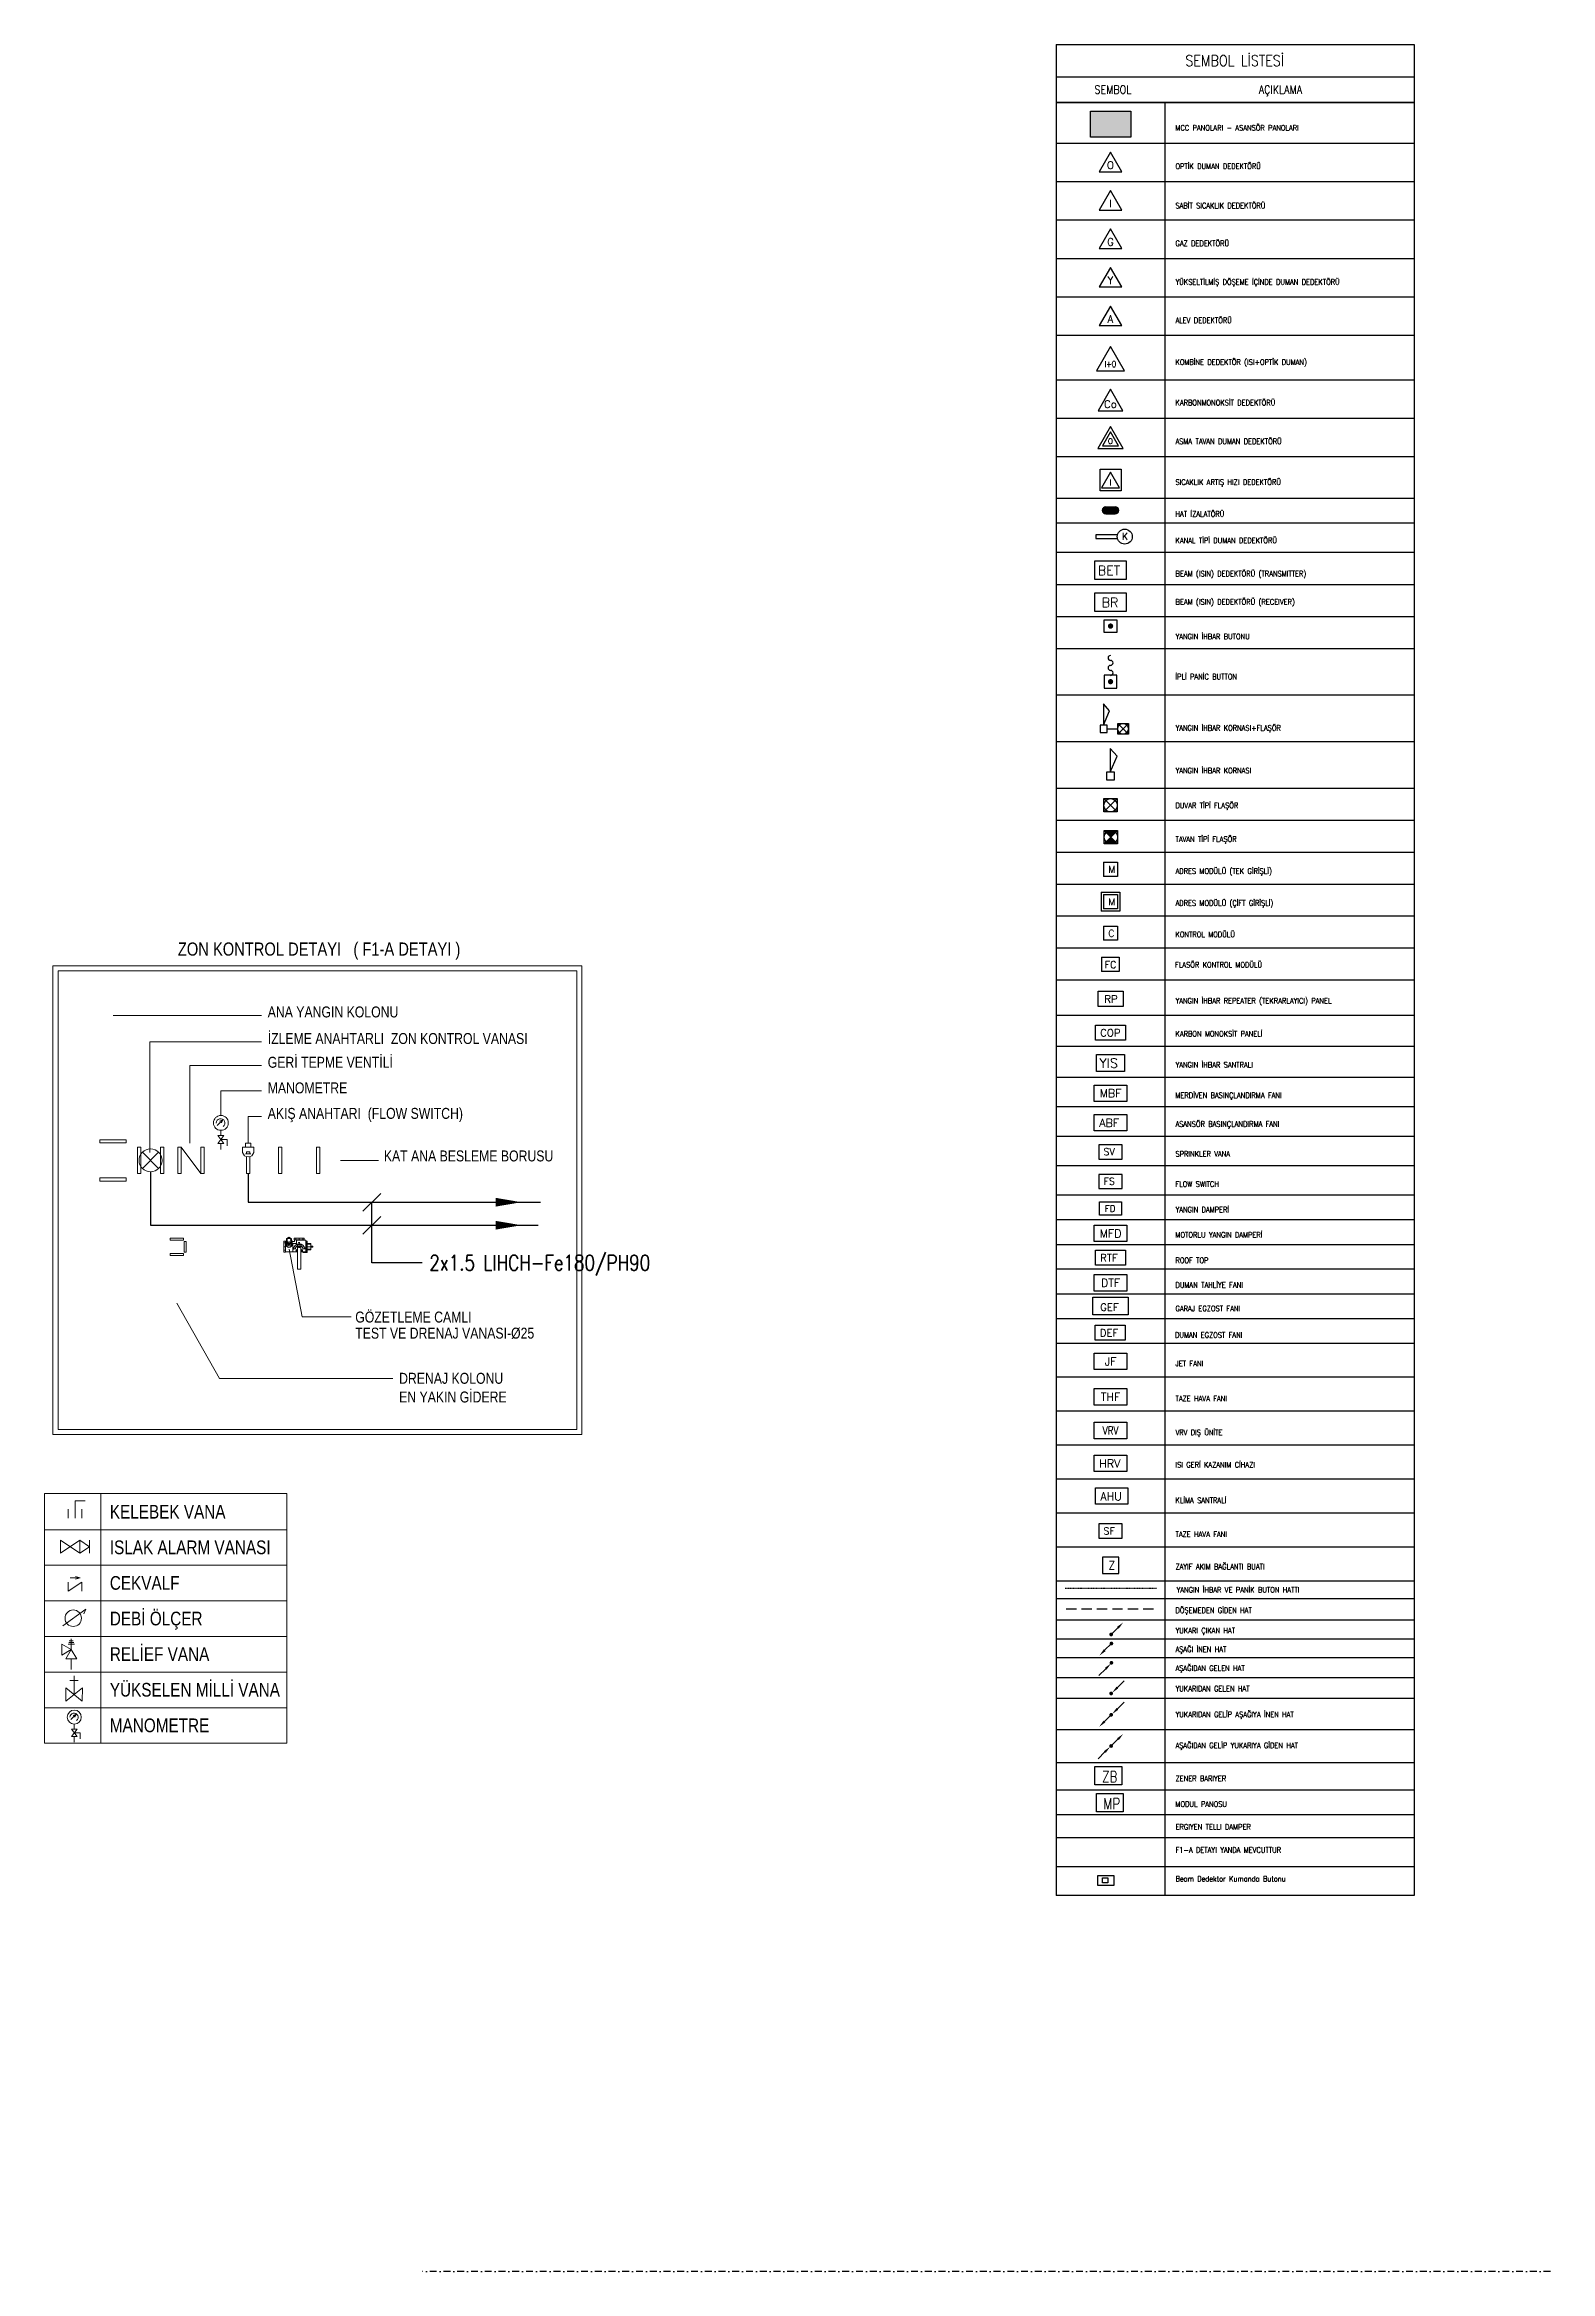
# Model space of a CAD drawing. Extents: x -2749 to 11890, y 0 to 8245.
# Drawn here: x -2749 to 0, y 0 to 4066 of the extents above; entities that cross this region are included whole.
import ezdxf
from ezdxf.enums import TextEntityAlignment as Align

# ---------------------------------------------------------------- set-up
doc = ezdxf.new("R2010")
doc.units = 0
doc.header["$MEASUREMENT"] = 0
doc.linetypes.add('DASHDOT', pattern=[1, 0.5, -0.25, 0, -0.25])
doc.linetypes.add('HIDDEN', pattern=[0.375, 0.25, -0.125])
doc.layers.get('0').update_dxf_attribs({"color": 9, "lineweight": 9})
for name, color, linetype, lineweight in [('E-ADRES MODÜLÜ (TEK GİRİŞLİ)', 7, 'Continuous', 30), ('E-ADRES MODÜLÜ (ÇİFT GİRİŞLİ)', 7, 'Continuous', 30), ('E-ALEV DEDEKTÖRÜ', 7, 'Continuous', 30), ('E-ASANSÖR BASINÇLANDIRMA FANI', 7, 'Continuous', 30), ('E-ASMA TAVAN DUMAN DEDEKTÖRÜ', 7, 'Continuous', 30), ('E-AŞAĞI İNEN HAT', 7, 'Continuous', 30), ('E-AŞAĞIDAN GELEN HAT', 7, 'Continuous', 30), ('E-AŞAĞIDAN GELİP YUKARIYA GİDEN HAT', 7, 'Continuous', 30), ('E-DUMAN EGZOST FANI', 7, 'Continuous', 30), ('E-DUMAN TAHLİYE FANI', 7, 'Continuous', 30), ('E-DUVAR TİPİ FLAŞÖR', 7, 'Continuous', 30), ('E-FLAŞÖR KONTROL MODÜLÜ', 7, 'Continuous', 30), ('E-FLOW SWITCH', 7, 'Continuous', 30), ('E-GARAJ EGZOST FANI', 7, 'Continuous', 30), ('E-GAZ DEDEKTÖRÜ', 7, 'Continuous', 30), ('E-HAT İZALATÖRÜ', 7, 'Continuous', 30), ('E-ISI GERİ KAZANIM', 7, 'Continuous', 30), ('E-İPLİ PANİC BUTTON', 7, 'Continuous', 30), ('E-JET FAN', 7, 'Continuous', 30), ('E-KABLO', 7, 'Continuous', 30), ('E-KANAL TİPİ DUMAN DEDEKTÖRÜ', 7, 'Continuous', 30), ('E-KARBON MONOKSİT PANELİ', 7, 'Continuous', 30), ('E-KARBONMONOKSİT DEDEKTÖRÜ', 7, 'Continuous', 30), ('E-KOMBİNE DEDEKTÖR (ISI+OPTİK DUMAN)', 7, 'Continuous', 30), ('E-KONTROL MODÜLÜ', 7, 'Continuous', 30), ('E-KUVVET PANOSU (MCC)', 7, 'Continuous', 30), ('E-MERDİVEN BASINÇLANDIRMA FANI', 7, 'Continuous', 30), ('E-MODÜL HATTI', 6, 'Continuous', 30), ('E-MOTORLU YANGIN DAMPERİ', 7, 'Continuous', 30), ('E-OPTİK DUMAN DEDEKTÖRÜ', 7, 'Continuous', 30), ('E-SABİT SICAKLIK DEDEKTÖRÜ', 7, 'Continuous', 30), ('E-SICAKLIK ARTIŞ HIZI DEDEKTÖRÜ', 7, 'Continuous', 30), ('E-SPRINKLER VANA', 7, 'Continuous', 30), ('E-TAVAN TİPİ FLAŞÖR', 7, 'Continuous', 30), ('E-TAZE HAVA FANI', 7, 'Continuous', 30), ('E-VRV DIŞ ÜNİTE', 7, 'Continuous', 30), ('E-YANGIN', 7, 'Continuous', 30), ('E-YANGIN DAMPERİ', 7, 'Continuous', 30), ('E-YANGIN İHBAR BUTONU', 7, 'Continuous', 30), ('E-YANGIN İHBAR KORNASI', 7, 'Continuous', 30), ('E-YANGIN İHBAR KORNASI+FLAŞÖR', 7, 'Continuous', 30), ('E-YANGIN İHBAR REPEATER (TEKRARLAYICI) PANEL', 7, 'Continuous', 30), ('E-YANGIN İHBAR SANTRALI', 7, 'Continuous', 30), ('E-YAZI', 7, 'Continuous', 30), ('E-YUKARI ÇIKAN HAT', 7, 'Continuous', 30), ('E-YUKARIDAN GELEN HAT', 7, 'Continuous', 30), ('E-YUKARIDAN GELİP AŞAĞIYA İNEN HAT', 7, 'Continuous', 30), ('E-YÜKSELTİLMİŞ DÖŞEME İÇİNDE DUMAN DEDEKTÖRÜ', 7, 'Continuous', 30), ('E-ZAYIF AKIM BAĞLANTI KUTUSU BUAT', 7, 'Continuous', 30), ('Y-LEGEND', 61, 'Continuous', 9), ('Y-VANA', 3, 'Continuous', 13)]:
    doc.layers.add(name, color=color, linetype=linetype, lineweight=lineweight)
doc.styles.add('Arial', font='arial.ttf', dxfattribs={"height": 2.5})
doc.styles.add('E-YAZI', font='txttw.shx')
doc.styles.add('ROMANS', font='romans__.ttf', dxfattribs={"width": 0.7})
doc.styles.add('ROMANS8', font='Txttw.shx')

# ---------------------------------------------------------------- blocks, each defined once
blk = doc.blocks.new('100_OPTİK DUMAN DEDEKTÖRÜ 085')
at = {"layer": 'E-OPTİK DUMAN DEDEKTÖRÜ', "color": 4}
blk.add_lwpolyline([(2.06, 0), (0, 3.57), (-2.06, 0)], close=True, dxfattribs=at)
at = {"layer": 'E-OPTİK DUMAN DEDEKTÖRÜ', "color": 3, "style": 'E-YAZI'}
blk.add_text('O', height=1.36, dxfattribs=at).set_placement((-0.02, 1.2), align=Align.MIDDLE)
blk = doc.blocks.new('100_SABİT SICAKLIK DEDEKTÖRÜ 085')
at = {"layer": 'E-SABİT SICAKLIK DEDEKTÖRÜ', "color": 4}
blk.add_lwpolyline([(2.06, 0), (0, 3.57), (-2.06, 0)], close=True, dxfattribs=at)
at = {"layer": 'E-SABİT SICAKLIK DEDEKTÖRÜ', "color": 3, "style": 'E-YAZI'}
blk.add_text('I', height=1.36, dxfattribs=at).set_placement((-0.02, 1.2), align=Align.MIDDLE)
blk = doc.blocks.new('100_GAZ DEDEKTÖRÜ 085')
at = {"layer": 'E-GAZ DEDEKTÖRÜ', "color": 4}
blk.add_lwpolyline([(2.06, 0), (0, 3.57), (-2.06, 0)], close=True, dxfattribs=at)
at = {"layer": 'E-GAZ DEDEKTÖRÜ', "color": 3, "style": 'E-YAZI'}
blk.add_text('G', height=1.36, dxfattribs=at).set_placement((-0.02, 1.2), align=Align.MIDDLE)
blk = doc.blocks.new('100_YÜKSELTİLMİŞ DÖŞEME İÇİNDE DUMAN DEDEKTÖRÜ 085')
at = {"layer": 'E-YÜKSELTİLMİŞ DÖŞEME İÇİNDE DUMAN DEDEKTÖRÜ', "color": 4}
blk.add_lwpolyline([(2.06, 0), (0, 3.57), (-2.06, 0)], close=True, dxfattribs=at)
at = {"layer": 'E-YÜKSELTİLMİŞ DÖŞEME İÇİNDE DUMAN DEDEKTÖRÜ', "color": 3, "style": 'E-YAZI'}
blk.add_text('Y', height=1.36, dxfattribs=at).set_placement((-0.02, 1.2), align=Align.MIDDLE)
blk = doc.blocks.new('100_KOMBİNE DEDEKTÖR (ISI+OPTİK DUMAN) 085')
at = {"layer": 'E-KOMBİNE DEDEKTÖR (ISI+OPTİK DUMAN)', "color": 4}
blk.add_lwpolyline([(2.55, 0), (0, 4.42), (-2.55, 0)], close=True, dxfattribs=at)
at = {"layer": 'E-KOMBİNE DEDEKTÖR (ISI+OPTİK DUMAN)', "color": 3, "style": 'E-YAZI', "width": 0.8}
blk.add_text('I+O', height=1.102, dxfattribs=at).set_placement((-0.02, 1.22), align=Align.MIDDLE)
blk = doc.blocks.new('100_KARBONMONOKSİT DEDEKTÖRÜ 085')
at = {"layer": 'E-KARBONMONOKSİT DEDEKTÖRÜ', "color": 4}
blk.add_lwpolyline([(2.26, 0), (0, 3.92), (-2.26, 0)], close=True, dxfattribs=at)
at = {"layer": 'E-KARBONMONOKSİT DEDEKTÖRÜ', "color": 3, "style": 'E-YAZI'}
blk.add_text('Co', height=1.36, dxfattribs=at).set_placement((-0.02, 1.2), align=Align.MIDDLE)
blk = doc.blocks.new('100_ASMA TAVAN DUMAN DEDEKTÖRÜ 085')
at = {"layer": 'E-ASMA TAVAN DUMAN DEDEKTÖRÜ', "color": 4}
blk.add_lwpolyline([(2.33, 0), (0, 4.04), (-2.33, 0)], close=True, dxfattribs=at)
at = {"layer": 'E-ASMA TAVAN DUMAN DEDEKTÖRÜ', "color": 3}
blk.add_lwpolyline([(1.48, 0.49), (0, 3.06), (-1.48, 0.49)], close=True, dxfattribs=at)
at = {"layer": 'E-ASMA TAVAN DUMAN DEDEKTÖRÜ', "color": 3, "style": 'E-YAZI'}
blk.add_text('O', height=0.979, dxfattribs=at).set_placement((-0.02, 1.35), align=Align.MIDDLE)
blk = doc.blocks.new('100_SICAKLIK ARTIŞ HIZI DEDEKTÖRÜ')
at = {"layer": 'E-SICAKLIK ARTIŞ HIZI DEDEKTÖRÜ', "color": 4}
for points in [[(-2.26, 4.64), (2.26, 4.64), (2.26, 0), (-2.26, 0)], [(1.94, 0.66), (0, 4.02), (-1.94, 0.66)]]:
    blk.add_lwpolyline(points, close=True, dxfattribs=at)
at = {"layer": 'E-SICAKLIK ARTIŞ HIZI DEDEKTÖRÜ', "color": 3, "style": 'E-YAZI'}
blk.add_text('I', height=1.28, dxfattribs=at).set_placement((-0.02, 1.79), align=Align.MIDDLE)
blk = doc.blocks.new('100_HAT İZALATÖRÜ')
at = {"layer": 'E-HAT İZALATÖRÜ', "color": 4}
for p, q in [((-1.01, 1.52), (-1.01, 0)), ((-1.01, 1.52), (1.01, 1.52)), ((-1.01, 0), (1.01, 0)), ((1.01, 1.52), (1.01, 0))]:
    blk.add_line(p, q, dxfattribs=at)
at = {"layer": 'E-HAT İZALATÖRÜ', "color": 4, "const_width": 0.758, "flags": 128}
for points in [[(-1.01, 1.14, 0.414214), (-1.39, 0.76, 0.414214), (-1.01, 0.38, 0.414214)], [(1.01, 1.14, -0.414214), (1.39, 0.76, -0.414214), (1.01, 0.38, -0.414214)]]:
    blk.add_lwpolyline(points, format="xyb", dxfattribs=at)
at = {"layer": 'E-HAT İZALATÖRÜ', "color": 4}
for centre, start, end in [((-1.01, 0.76), 90, 270), ((1.01, 0.76), 270, 90)]:
    blk.add_arc(centre, 0.758, start, end, dxfattribs=at)
blk.add_solid([(-1.01, 1.52), (1.01, 1.52), (-1.01, 0), (1.01, 0)], dxfattribs=at)
blk = doc.blocks.new('*U472')
at = {"layer": 'E-KANAL TİPİ DUMAN DEDEKTÖRÜ', "color": 4}
for p, q in [((-6.22, 0.42), (-6.22, -0.42)), ((-1.55, 0.42), (-6.22, 0.42)), ((-6.22, -0.42), (-1.55, -0.42))]:
    blk.add_line(p, q, dxfattribs=at)
blk.add_circle((0, 0), 1.61, dxfattribs=at)
at = {"layer": 'E-KANAL TİPİ DUMAN DEDEKTÖRÜ', "color": 3, "style": 'ROMANS8'}
blk.add_text('K', height=1.5, rotation=359.9592, dxfattribs=at).set_placement((0.06, 0.1), align=Align.MIDDLE)
blk = doc.blocks.new('100_SPRINKLER VANA')
at = {"layer": 'E-SPRINKLER VANA', "color": 4}
blk.add_lwpolyline([(-2.53, 0), (2.53, 0), (2.53, 3.05), (-2.53, 3.05)], close=True, dxfattribs=at)
at = {"layer": 'E-SPRINKLER VANA', "color": 3, "style": 'E-YAZI'}
blk.add_text('SV', height=1.505, dxfattribs=at).set_placement((-1.52, 0.82))
blk = doc.blocks.new('100_FLOW SWITCH')
at = {"layer": 'E-FLOW SWITCH', "color": 4}
blk.add_lwpolyline([(-2.53, 0), (2.53, 0), (2.53, 3.05), (-2.53, 3.05)], close=True, dxfattribs=at)
at = {"layer": 'E-FLOW SWITCH', "color": 3, "style": 'E-YAZI'}
blk.add_text('FS', height=1.505, dxfattribs=at).set_placement((-1.52, 0.82))
blk = doc.blocks.new('100_YANGIN DAMPERİ')
at = {"layer": 'E-YANGIN DAMPERİ', "color": 4}
blk.add_lwpolyline([(-2.35, 2.83), (2.35, 2.83), (2.35, 0), (-2.35, 0)], close=True, dxfattribs=at)
at = {"layer": 'E-YANGIN DAMPERİ', "color": 3, "style": 'E-YAZI'}
blk.add_text('FD', height=1.4, dxfattribs=at).set_placement((-1.28, 0.68))
blk = doc.blocks.new('ZAYIF AKIM BAĞLANTI BUATI 1 100')
at = {"layer": 'E-ZAYIF AKIM BAĞLANTI KUTUSU BUAT', "color": 4}
blk.add_lwpolyline([(-17.5, 0), (17.5, 0), (17.5, 35), (-17.5, 35)], close=True, dxfattribs=at)
at = {"layer": 'E-ZAYIF AKIM BAĞLANTI KUTUSU BUAT', "color": 3, "style": 'E-YAZI'}
blk.add_text('Z', height=17.5, dxfattribs=at).set_placement((-4.7, 8.4))
blk = doc.blocks.new('SF')
at = {"layer": 'E-FLOW SWITCH', "color": 4}
blk.add_lwpolyline([(-25.3, 0), (25.3, 0), (25.3, 30.5), (-25.3, 30.5)], close=True, dxfattribs=at)
at = {"layer": 'E-FLOW SWITCH', "color": 3, "style": 'E-YAZI'}
blk.add_text('SF', height=15.05, dxfattribs=at).set_placement((-15.2, 8.2))
blk = doc.blocks.new('BEAM (IŞIN) DEDEKTÖRÜ (TRANSMİTTER)')
at = {"layer": 'E-YANGIN', "color": 4}
blk.add_lwpolyline([(-33.6, 40.6), (33.6, 40.6), (33.6, 0), (-33.6, 0)], close=True, dxfattribs=at)
at = {"layer": 'E-YANGIN', "color": 3, "style": 'E-YAZI'}
blk.add_text('BET', height=20, dxfattribs=at).set_placement((-27.5, 9.7))
blk = doc.blocks.new('BEAM (IŞIN) DEDEKTÖR (RECİEVER)')
at = {"layer": 'E-YANGIN', "color": 4}
blk.add_lwpolyline([(-33.6, 40.6), (33.6, 40.6), (33.6, 0), (-33.6, 0)], close=True, dxfattribs=at)
at = {"layer": 'E-YANGIN', "color": 3, "style": 'E-YAZI'}
blk.add_text('BR', height=20, dxfattribs=at).set_placement((-19.1, 9.7))
blk = doc.blocks.new('100_YANGIN İHBAR BUTONU 085')
at = {"layer": 'E-YANGIN İHBAR BUTONU', "color": 4}
blk.add_lwpolyline([(-1.16, 0), (-1.16, 2.32), (1.16, 2.32), (1.16, 0)], close=True, dxfattribs=at)
at = {"layer": 'E-YANGIN İHBAR BUTONU', "color": 3, "const_width": 0.483}
blk.add_lwpolyline([(-0.24, 1.16, 1), (0.24, 1.16, 1)], format="xyb", close=True, dxfattribs=at)
blk = doc.blocks.new('100_İPLİ PANİC BUTTON')
at = {"layer": 'E-İPLİ PANİC BUTTON', "color": 4}
blk.add_lwpolyline([(1.36, 0), (1.36, 2.73), (-1.36, 2.73), (-1.36, 0)], close=True, dxfattribs=at)
at = {"layer": 'E-İPLİ PANİC BUTTON', "color": 3, "const_width": 0.569}
blk.add_lwpolyline([(0.28, 1.36, -1), (-0.28, 1.36, -1)], format="xyb", close=True, dxfattribs=at)
at = {"layer": 'E-İPLİ PANİC BUTTON', "color": 4}
for centre, start, end in [((0, 6.46), 90, 270), ((0, 4.33), 90, 270), ((0, 5.4), 270, 90), ((0, 3.26), 270, 90)]:
    blk.add_arc(centre, 0.533, start, end, dxfattribs=at)
blk = doc.blocks.new('100_YANGIN İHBAR KORNASI+FLAŞÖR 085')
at = {"layer": 'E-YANGIN İHBAR KORNASI+FLAŞÖR', "color": 4}
for p, q in [((0.56, 5.32), (0.56, 1.4)), ((1.69, 4.04), (0.56, 5.32)), ((-0.02, 1.4), (-0.02, 0.11)), ((1.27, 1.4), (-0.02, 1.4)), ((-0.02, 0.11), (1.27, 0.11)), ((0.58, 1.4), (1.69, 4.04)), ((1.27, 0.11), (1.27, 1.4)), ((1.27, 0.76), (3.17, 0.76)), ((3.17, 1.74), (5.13, -0.22))]:
    blk.add_line(p, q, dxfattribs=at)
blk.add_lwpolyline([(3.17, -0.22), (3.17, 1.74), (5.13, 1.74), (5.13, -0.22)], close=True, dxfattribs=at)
blk.add_lwpolyline([(5.13, 1.74), (3.17, -0.22)], dxfattribs=at)
blk.add_circle((4.15, 0.76), 0.979, dxfattribs=at)
blk = doc.blocks.new('100_YANGIN İHBAR KORNASI')
at = {"layer": 'E-YANGIN İHBAR KORNASI', "color": 4}
for p, q in [((-0.08, 6.8), (-0.08, 1.68)), ((1.4, 5.14), (-0.08, 6.8)), ((-0.05, 1.68), (1.4, 5.14)), ((-0.84, 1.68), (-0.84, 0)), ((0.84, 1.68), (-0.84, 1.68)), ((-0.84, 0), (0.84, 0)), ((0.84, 0), (0.84, 1.68))]:
    blk.add_line(p, q, dxfattribs=at)
blk = doc.blocks.new('100_DUVAR TİPİ FLAŞÖR 085')
at = {"layer": 'E-DUVAR TİPİ FLAŞÖR', "color": 4}
blk.add_line((-1.22, 2.45), (1.22, 0), dxfattribs=at)
blk.add_lwpolyline([(-1.22, 0), (-1.22, 2.45), (1.22, 2.45), (1.22, 0)], close=True, dxfattribs=at)
blk.add_lwpolyline([(1.22, 2.45), (-1.22, 0)], dxfattribs=at)
blk.add_circle((0, 1.22), 1.22, dxfattribs=at)
blk = doc.blocks.new('100_TAVAN TİPİ FLAŞÖR 085')
at = {"layer": 'E-TAVAN TİPİ FLAŞÖR', "color": 4}
blk.add_line((-1.22, 0), (1.22, 2.45), dxfattribs=at)
blk.add_lwpolyline([(1.22, 0), (-1.22, 0), (-1.22, 2.45), (1.22, 2.45)], close=True, dxfattribs=at)
blk.add_lwpolyline([(-1.22, 2.45), (1.22, 0)], dxfattribs=at)
blk.add_circle((0, 1.22), 1.22, dxfattribs=at)
for points in [[(0, 1.22), (-1.22, 2.45), (1.22, 2.45)], [(-1.22, 0), (0, 1.22), (1.22, 0)]]:
    blk.add_solid(points, dxfattribs=at)
blk = doc.blocks.new('100_ADRES MODÜLÜ (TEK GİRİŞLİ) 085')
at = {"layer": 'E-ADRES MODÜLÜ (TEK GİRİŞLİ)', "color": 4}
for p, q in [((-1.27, 2.59), (1.27, 2.59)), ((-1.27, 2.59), (-1.27, 0)), ((1.27, 0), (-1.27, 0)), ((1.27, 2.59), (1.27, 0))]:
    blk.add_line(p, q, dxfattribs=at)
at = {"layer": 'E-ADRES MODÜLÜ (TEK GİRİŞLİ)', "color": 3, "style": 'E-YAZI'}
blk.add_text('M', height=1.27, dxfattribs=at).set_placement((-0.42, 0.62))
blk = doc.blocks.new('100_ADRES MODÜLÜ (ÇİFT GİRİŞLİ)')
at = {"layer": 'E-ADRES MODÜLÜ (ÇİFT GİRİŞLİ)', "color": 4}
for p, q in [((-1.99, 4.03), (1.99, 4.03)), ((-1.99, 4.03), (-1.99, 0)), ((1.99, 0), (-1.99, 0)), ((1.99, 4.03), (1.99, 0))]:
    blk.add_line(p, q, dxfattribs=at)
at = {"layer": 'E-ADRES MODÜLÜ (ÇİFT GİRİŞLİ)', "color": 3}
for p, q in [((-1.5, 3.54), (1.5, 3.54)), ((-1.5, 3.54), (-1.5, 0.5)), ((1.5, 0.5), (-1.5, 0.5)), ((1.5, 3.54), (1.5, 0.5))]:
    blk.add_line(p, q, dxfattribs=at)
at = {"layer": 'E-ADRES MODÜLÜ (ÇİFT GİRİŞLİ)', "color": 3, "style": 'E-YAZI'}
blk.add_text('M', height=1.5, dxfattribs=at).set_placement((-0.49, 1.22))
blk = doc.blocks.new('100_KONTROL MODÜLÜ 085')
at = {"layer": 'E-KONTROL MODÜLÜ', "color": 4}
for p, q in [((-1.27, 2.59), (1.27, 2.59)), ((-1.27, 2.59), (-1.27, 0)), ((1.27, 0), (-1.27, 0)), ((1.27, 2.59), (1.27, 0))]:
    blk.add_line(p, q, dxfattribs=at)
at = {"layer": 'E-KONTROL MODÜLÜ', "color": 3, "style": 'E-YAZI'}
blk.add_text('C', height=1.27, dxfattribs=at).set_placement((-0.42, 0.62))
blk = doc.blocks.new('100_FLAŞÖR KONTROL MODÜLÜ')
at = {"layer": 'E-FLAŞÖR KONTROL MODÜLÜ', "color": 4}
for p, q in [((-1.63, 2.59), (1.63, 2.59)), ((-1.63, 2.59), (-1.63, 0)), ((1.63, 0), (-1.63, 0)), ((1.63, 2.59), (1.63, 0))]:
    blk.add_line(p, q, dxfattribs=at)
at = {"layer": 'E-FLAŞÖR KONTROL MODÜLÜ', "color": 3, "style": 'E-YAZI'}
blk.add_text('FC', height=1.275, dxfattribs=at).set_placement((-1.03, 0.62))
blk = doc.blocks.new('100_YANGIN İHBAR REPEATER (TEKRARLAYICI) PANEL')
at = {"layer": 'E-YANGIN İHBAR REPEATER (TEKRARLAYICI) PANEL', "color": 4}
blk.add_lwpolyline([(-2.69, 3.25), (2.69, 3.25), (2.69, 0), (-2.69, 0)], close=True, dxfattribs=at)
at = {"layer": 'E-YANGIN İHBAR REPEATER (TEKRARLAYICI) PANEL', "color": 3, "style": 'E-YAZI'}
blk.add_text('RP', height=1.6, dxfattribs=at).set_placement((-1.34, 0.77))
blk = doc.blocks.new('100_KARBON MONOKSİT PANELİ')
at = {"layer": 'E-KARBON MONOKSİT PANELİ', "color": 4}
blk.add_lwpolyline([(-3.22, 0), (-3.22, 3.25), (3.22, 3.25), (3.22, 0)], close=True, dxfattribs=at)
at = {"layer": 'E-KARBON MONOKSİT PANELİ', "color": 3, "style": 'E-YAZI'}
blk.add_text('COP', height=1.6, dxfattribs=at).set_placement((-2.23, 0.77))
blk = doc.blocks.new('100_YANGIN İHBAR SANTRALI')
at = {"layer": 'E-YANGIN İHBAR SANTRALI', "color": 4}
blk.add_lwpolyline([(-3.01, 3.64), (3.01, 3.64), (3.01, 0), (-3.01, 0)], close=True, dxfattribs=at)
at = {"layer": 'E-YANGIN İHBAR SANTRALI', "color": 3, "style": 'E-YAZI'}
blk.add_text('YIS', height=2, dxfattribs=at).set_placement((-2.37, 0.81))
blk = doc.blocks.new('100_MERDİVEN BASINÇLANDIRMA FANI')
at = {"layer": 'E-MERDİVEN BASINÇLANDIRMA FANI', "color": 4}
blk.add_lwpolyline([(-3.22, 0), (-3.22, 3.25), (3.22, 3.25), (3.22, 0)], close=True, dxfattribs=at)
at = {"layer": 'E-MERDİVEN BASINÇLANDIRMA FANI', "color": 3, "style": 'E-YAZI'}
blk.add_text('MBF', height=1.6, dxfattribs=at).set_placement((0, 1.62), align=Align.MIDDLE_CENTER)
blk = doc.blocks.new('E-ROOF TOP')
at = {"layer": 'E-DUMAN TAHLİYE FANI', "color": 4}
blk.add_lwpolyline([(-32.2, 0), (-32.2, 32.5), (32.2, 32.5), (32.2, 0)], close=True, dxfattribs=at)
at = {"layer": 'E-DUMAN TAHLİYE FANI', "color": 3, "style": 'E-YAZI'}
blk.add_text('RTF', height=16, dxfattribs=at).set_placement((-22.3, 7.7))
blk = doc.blocks.new('100_ASANSÖR BASINÇLANDIRMA FANI')
at = {"layer": 'E-ASANSÖR BASINÇLANDIRMA FANI', "color": 4}
blk.add_lwpolyline([(-2.9, 0), (-2.9, 2.92), (2.9, 2.92), (2.9, 0)], close=True, dxfattribs=at)
at = {"layer": 'E-ASANSÖR BASINÇLANDIRMA FANI', "color": 3, "style": 'E-YAZI'}
blk.add_text('ABF', height=1.44, dxfattribs=at).set_placement((-2, 0.7))
blk = doc.blocks.new('A$C4053522B')
at = {"layer": 'E-TAZE HAVA FANI', "color": 4}
blk.add_lwpolyline([(-35, 0), (-35, 35.3), (35, 35.3), (35, 0)], close=True, dxfattribs=at)
at = {"layer": 'E-TAZE HAVA FANI', "color": 3, "style": 'E-YAZI'}
blk.add_text('THF', height=17.38, dxfattribs=at).set_placement((0, 17.6), align=Align.MIDDLE_CENTER)
blk = doc.blocks.new('A$C32AC39E3')
at = {"layer": 'E-DUMAN TAHLİYE FANI', "color": 4}
blk.add_lwpolyline([(-35, 0), (-35, 35.3), (35, 35.3), (35, 0)], close=True, dxfattribs=at)
at = {"layer": 'E-DUMAN TAHLİYE FANI', "color": 3, "style": 'E-YAZI'}
blk.add_text('DTF', height=17.38, dxfattribs=at).set_placement((0, 17.6), align=Align.MIDDLE_CENTER)
blk = doc.blocks.new('A$C47E2680B')
at = {"layer": 'E-VRV DIŞ ÜNİTE', "color": 4}
blk.add_lwpolyline([(-35, 0), (-35, 35.3), (35, 35.3), (35, 0)], close=True, dxfattribs=at)
at = {"layer": 'E-VRV DIŞ ÜNİTE', "color": 3, "style": 'E-YAZI', "width": 0.8}
blk.add_text('VRV', height=17.38, dxfattribs=at).set_placement((0, 17.6), align=Align.MIDDLE_CENTER)
blk = doc.blocks.new('A$C1E6D6DED')
at = {"layer": 'E-ISI GERİ KAZANIM', "color": 4}
blk.add_lwpolyline([(-35, 0), (-35, 35.3), (35, 35.3), (35, 0)], close=True, dxfattribs=at)
at = {"layer": 'E-ISI GERİ KAZANIM', "color": 3, "style": 'E-YAZI'}
blk.add_text('HRV', height=17.38, dxfattribs=at).set_placement((-24.2, 8.4))
blk = doc.blocks.new('A$C023E13E7')
at = {"layer": 'E-JET FAN', "color": 4}
blk.add_lwpolyline([(-35, 0), (-35, 35.3), (35, 35.3), (35, 0)], close=True, dxfattribs=at)
at = {"layer": 'E-JET FAN', "color": 3, "style": 'E-YAZI'}
blk.add_text('JF', height=17.38, dxfattribs=at).set_placement((0, 17.6), align=Align.MIDDLE_CENTER)
blk = doc.blocks.new('A$C273B43C7')
at = {"layer": 'E-MOTORLU YANGIN DAMPERİ', "color": 4}
blk.add_lwpolyline([(-35, 0), (-35, 35.3), (35, 35.3), (35, 0)], close=True, dxfattribs=at)
at = {"layer": 'E-MOTORLU YANGIN DAMPERİ', "color": 3, "style": 'E-YAZI'}
blk.add_text('MFD', height=17.38, dxfattribs=at).set_placement((0, 17.6), align=Align.MIDDLE_CENTER)
blk = doc.blocks.new('100_DUMAN EGZOST FANI 1')
at = {"layer": 'E-DUMAN EGZOST FANI', "color": 4}
blk.add_lwpolyline([(-3.22, 0), (-3.22, 3.25), (3.22, 3.25), (3.22, 0)], close=True, dxfattribs=at)
at = {"layer": 'E-DUMAN EGZOST FANI', "color": 3, "style": 'E-YAZI'}
blk.add_text('DEF', height=1.6, dxfattribs=at).set_placement((-2.23, 0.77))
blk = doc.blocks.new('10_ALEV DEDEKTÖRÜ')
at = {"layer": 'E-ALEV DEDEKTÖRÜ', "color": 4}
blk.add_lwpolyline([(41.2, 0), (0, 71.3), (-41.2, 0)], close=True, dxfattribs=at)
at = {"layer": 'E-ALEV DEDEKTÖRÜ', "color": 3, "style": 'E-YAZI'}
blk.add_text('A', height=27.2, dxfattribs=at).set_placement((-0.4, 24), align=Align.MIDDLE)
blk = doc.blocks.new('100_YUKARI ÇIKAN HAT')
at = {"layer": 'E-YUKARI ÇIKAN HAT', "color": 3, "linetype": 'Continuous'}
blk.add_line((2.47, 2.47), (0, 0), dxfattribs=at)
at = {"layer": 'E-YUKARI ÇIKAN HAT', "color": 4, "linetype": 'Continuous', "const_width": 0.675}
blk.add_lwpolyline([(-0.34, 0, 1), (0.34, 0, 1)], format="xyb", close=True, dxfattribs=at)
at = {"layer": 'E-YUKARI ÇIKAN HAT', "color": 3, "linetype": 'Continuous'}
blk.add_solid([(2.15, 2.79), (2.79, 2.15), (4.38, 4.38)], dxfattribs=at)
blk = doc.blocks.new('100_AŞAĞI İNEN HAT')
at = {"layer": 'E-AŞAĞI İNEN HAT', "color": 3, "linetype": 'Continuous'}
blk.add_line((-2.47, -2.47), (0, 0), dxfattribs=at)
at = {"layer": 'E-AŞAĞI İNEN HAT', "color": 4, "linetype": 'Continuous', "const_width": 0.675}
blk.add_lwpolyline([(-0.34, 0, 1), (0.34, 0, 1)], format="xyb", close=True, dxfattribs=at)
at = {"layer": 'E-AŞAĞI İNEN HAT', "color": 3, "linetype": 'Continuous'}
blk.add_solid([(-2.15, -2.79), (-2.79, -2.15), (-4.38, -4.38)], dxfattribs=at)
blk = doc.blocks.new('100_AŞAĞIDAN GELEN HAT')
at = {"layer": 'E-AŞAĞIDAN GELEN HAT', "color": 3, "linetype": 'Continuous'}
blk.add_line((-2.07, -2.17), (-4.55, -4.64), dxfattribs=at)
at = {"layer": 'E-AŞAĞIDAN GELEN HAT', "color": 4, "linetype": 'Continuous', "const_width": 0.675}
blk.add_lwpolyline([(-0.34, 0, 1), (0.34, 0, 1)], format="xyb", close=True, dxfattribs=at)
at = {"layer": 'E-AŞAĞIDAN GELEN HAT', "color": 3, "linetype": 'Continuous'}
blk.add_solid([(-2.39, -1.85), (-1.76, -2.49), (-0.16, -0.26)], dxfattribs=at)
blk = doc.blocks.new('100_YUKARIDAN GELEN HAT')
at = {"layer": 'E-YUKARIDAN GELEN HAT', "color": 3, "linetype": 'Continuous'}
blk.add_line((2.28, 2.17), (4.75, 4.65), dxfattribs=at)
at = {"layer": 'E-YUKARIDAN GELEN HAT', "color": 4, "linetype": 'Continuous', "const_width": 0.675}
blk.add_lwpolyline([(-0.34, 0, 1), (0.34, 0, 1)], format="xyb", close=True, dxfattribs=at)
at = {"layer": 'E-YUKARIDAN GELEN HAT', "color": 3, "linetype": 'Continuous'}
blk.add_solid([(2.59, 1.86), (1.96, 2.49), (0.37, 0.27)], dxfattribs=at)
blk = doc.blocks.new('100_YUKARIDAN GELİP AŞAĞIYA İNEN HAT')
at = {"layer": 'E-YUKARIDAN GELİP AŞAĞIYA İNEN HAT', "color": 3, "linetype": 'Continuous'}
for p, q in [((2.28, 2.17), (4.75, 4.65)), ((-2.47, -2.47), (0, 0))]:
    blk.add_line(p, q, dxfattribs=at)
at = {"layer": 'E-YUKARIDAN GELİP AŞAĞIYA İNEN HAT', "color": 4, "linetype": 'Continuous', "const_width": 0.675}
blk.add_lwpolyline([(-0.34, 0, 1), (0.34, 0, 1)], format="xyb", close=True, dxfattribs=at)
at = {"layer": 'E-YUKARIDAN GELİP AŞAĞIYA İNEN HAT', "color": 3, "linetype": 'Continuous'}
for points in [[(2.59, 1.86), (1.96, 2.49), (0.37, 0.27)], [(-2.15, -2.79), (-2.79, -2.15), (-4.38, -4.38)]]:
    blk.add_solid(points, dxfattribs=at)
blk = doc.blocks.new('100_AŞAĞIDAN GELİP YUKARIYA GİDEN HAT')
at = {"layer": 'E-AŞAĞIDAN GELİP YUKARIYA GİDEN HAT', "color": 3, "linetype": 'Continuous'}
for p, q in [((2.47, 2.47), (0, 0)), ((-2.28, -2.17), (-4.75, -4.65))]:
    blk.add_line(p, q, dxfattribs=at)
at = {"layer": 'E-AŞAĞIDAN GELİP YUKARIYA GİDEN HAT', "color": 4, "linetype": 'Continuous', "const_width": 0.675}
blk.add_lwpolyline([(0.34, 0, 1), (-0.34, 0, 1)], format="xyb", close=True, dxfattribs=at)
at = {"layer": 'E-AŞAĞIDAN GELİP YUKARIYA GİDEN HAT', "color": 3, "linetype": 'Continuous'}
for points in [[(2.15, 2.79), (2.79, 2.15), (4.38, 4.38)], [(-2.59, -1.86), (-1.96, -2.49), (-0.37, -0.27)]]:
    blk.add_solid(points, dxfattribs=at)
blk = doc.blocks.new('E-AHU KLIMA SANTRALI')
at = {"layer": 'E-YANGIN', "color": 2}
blk.add_lwpolyline([(-68.5, 0), (-68.5, 69), (68.5, 69), (68.5, 0)], close=True, dxfattribs=at)
at = {"layer": 'E-YANGIN', "color": 2, "style": 'E-YAZI'}
blk.add_text('AHU', height=34, dxfattribs=at).set_placement((-47.3, 16.4))
blk = doc.blocks.new('100_KUVVET PANOSU (MCC)')
at = {"layer": 'E-KUVVET PANOSU (MCC)', "color": 4}
for p, q in [((-3.07, 3.95), (3.07, 3.95)), ((-3.07, 0), (-3.07, 3.95)), ((3.07, 3.95), (3.07, 0)), ((3.07, 0), (-3.07, 0))]:
    blk.add_line(p, q, dxfattribs=at)
blk.add_solid([(-3.07, 3.95), (3.07, 3.95), (-3.07, 0), (3.07, 0)], dxfattribs=at)
blk = doc.blocks.new('E-ZENER BARIYER')
at = {"layer": 'E-KABLO', "color": 1}
blk.add_lwpolyline([(-55.3, 0.3), (42.8, 0.3), (42.8, -66.6), (-55.3, -66.6)], close=True, dxfattribs=at)
at = {"layer": 'E-KABLO', "color": 1, "style": 'E-YAZI', "width": 0.8}
blk.add_text('ZB', height=40, dxfattribs=at).set_placement((-29.2, -57.1))
blk = doc.blocks.new('E-MODUL PANOLARI')
at = {"layer": 'E-KABLO', "color": 1}
blk.add_lwpolyline([(-49, 66.9), (49, 66.9), (49, 0), (-49, 0)], close=True, dxfattribs=at)
at = {"layer": 'E-KABLO', "color": 1, "style": 'E-YAZI', "width": 0.8}
blk.add_text('MP', height=40, dxfattribs=at).set_placement((-23, 9.5))
blk = doc.blocks.new('K')
blk.add_lwpolyline([(0, 12.5), (-19.7, 12.5), (-19.7, -7.5)])
blk.add_lwpolyline([(9.4, 25), (-9.4, 25), (9.4, 0), (-9.4, 0)], close=True)
blk = doc.blocks.new('A$C75B759AB')
for p, q in [((3.6, 50.7), (-7, 40.1)), ((3.6, 50.7), (-2.3, 48.4)), ((3.6, 50.7), (1.2, 44.9)), ((0, 30.9), (0, 20.7)), ((0, 5.7), (0, -5.7))]:
    blk.add_line(p, q)
blk.add_circle((0, 45), 14.1)
blk.add_arc((-0.5, 44.7), 8.25, 307.8507, 180)
at = {"xscale": -0.6000000000058208, "yscale": 0.5999999999985448, "zscale": 0.6}
blk.add_blockref('K', (0, 5.7), dxfattribs=at)
blk = doc.blocks.new('Test&Drenaj Vanası')
at = {"layer": 'Y-VANA', "lineweight": 18}
for p, q in [((-34, 15), (-26, 15)), ((-34, 15), (-34, -35)), ((-34, 7), (-26, 7)), ((-26, -35), (-26, 15)), ((-26, 14), (-24, 14)), ((-24, 17), (-22, 17)), ((-24, 13), (-24, 17)), ((-24, 0), (-24, 13)), ((-22, 26), (-11, 33)), ((-22, 26), (-22, 12)), ((-22, 12), (-22, 8)), ((-22, 12), (-11, 5)), ((-22, 8), (-11, 1)), ((-20, 7), (-20, 3)), ((1, 26), (-11, 33)), ((1, 12), (-11, 5)), ((1, 8), (-11, 1)), ((-1, 7), (-1, 3)), ((1, 26), (1, 12)), ((1, 17), (3, 17)), ((1, 12), (1, 8)), ((3, 17), (3, 0)), ((3, 14), (14, 14)), ((7, 6), (7, -33)), ((23, 5), (7, 5)), ((12, 28), (12, 21)), ((58, 28), (12, 28)), ((12, 21), (58, 21)), ((14, 21), (14, 14)), ((20, 28), (20, 21)), ((23, 20), (23, 5)), ((27, 20), (23, 20)), ((65, 20), (27, 20)), ((33, 0), (28, 0)), ((28, 0), (28, -112)), ((35, 0), (31, 0)), ((35, 28), (35, 21)), ((35, 0), (40, 0)), ((37, 0), (43, 0)), ((43, 0), (43, -112)), ((51, 28), (51, 21)), ((58, 21), (58, 28)), ((65, -33), (65, 20)), ((67, 15), (65, 15)), ((67, 15), (67, -37)), ((71, 15), (67, 15)), ((70, 6), (87, 5)), ((71, -37), (71, 15)), ((71, 2), (87, 2)), ((87, 5), (87, -24)), ((-34, -10), (-26, -10)), ((-34, -26), (-26, -26)), ((-34, -35), (-26, -35)), ((-26, -33), (28, -33)), ((19, -20), (12, -20)), ((35, -7), (33, -9)), ((33, -9), (33, -12)), ((33, -12), (35, -13)), ((35, -7), (38, -9)), ((38, -12), (36, -13)), ((38, -9), (38, -12)), ((43, -33), (46, -33)), ((46, -33), (65, -33)), ((46, -33), (53, -37)), ((59, -20), (52, -20)), ((53, -37), (53, -33)), ((53, -37), (71, -37)), ((70, -26), (87, -24)), ((71, -10), (87, -10)), ((71, -21), (87, -21)), ((87, -7), (96, -7)), ((87, -12), (96, -12)), ((88, -7), (88, -12)), ((88, -7), (88, -12)), ((88, -8), (88, -13)), ((89, -7), (89, -12)), ((89, -7), (89, -12)), ((90, -7), (90, -12)), ((90, -7), (90, -12)), ((91, -7), (91, -12)), ((91, -7), (91, -12)), ((92, -7), (92, -12)), ((96, -7), (96, -12)), ((28, -112), (33, -112)), ((31, -112), (35, -112)), ((40, -112), (35, -112)), ((43, -112), (37, -112))]:
    blk.add_line(p, q, dxfattribs=at)
for points in [[(-23, 12, 0.113266), (-24, 9, 0.126663)], [(-24, 9, 0.126663), (-23, 5, 0.106049), (-20, 2, 0.085856), (-16, 0, 0.07555), (-11, -1, 0.07555), (-5, 0, 0.085856), (-1, 2, 0.106049), (2, 5, 0.126663), (2, 9, 0.113266), (2, 12, 0.106049)], [(-24, 0, 0.1835), (-24, -2, 0.102418), (-20, -5, 0.061498), (-16, -6, 0.047772), (-11, -6, 0.047772), (-5, -6, 0.061498), (-1, -5, 0.102418), (2, -2, 0.1835), (3, 0, 0.1835)], [(-20, 6, 0.032831), (-19, 5, 0.085856), (-15, 3, 0.047675), (-12, 2, 0.07555)], [(-20, 5, 0.021497), (-20, 4, 0.085856), (-16, 2, 0.07555), (-11, 1, 0.07555), (-5, 2, 0.085856), (-1, 4, 0.017822), (-1, 5, 0.126663)], [(-20, 4, 0.021497), (-20, 4, 0.085856), (-16, 2, 0.07555), (-11, 1, 0.07555), (-5, 2, 0.085856), (-1, 4, 0.017822), (-1, 4, 0.126663)], [(-20, 3, 0.021497), (-20, 3, 0.085856), (-16, 1, 0.07555), (-11, 0, 0.07555), (-5, 1, 0.085856), (-1, 3, 0.017822), (-1, 3, 0.126663)], [(-20, 3, 0.021497), (-20, 2, 0.085856), (-16, 0, 0.07555), (-11, -1, 0.07555), (-5, 0, 0.085856), (-1, 2, 0.017822), (-1, 3, 0.126663)], [(-9, 2, 0.061511), (-5, 3, 0.085856), (-1, 5, 0.007068), (-1, 5, 0.126663)], [(-7, 3, 0.035873), (-5, 4, 0.085856), (-1, 6, 0.007068), (-1, 6, 0.126663)]]:
    blk.add_lwpolyline(points, format="xyb", dxfattribs=at)
for centre, radius in [((-11, 19), 8.44), ((24, -27), 3.7), ((24, -27), 1.5), ((35, -10), 4.33), ((47, -27), 3.7), ((47, -27), 1.5)]:
    blk.add_circle(centre, radius, dxfattribs=at)
for centre, radius, start, end in [((-20, 10), 3.84, 131.4389, 195.7085), ((-11, 0), 13.9, 180, 0), ((35, -20), 23.8, 0, 180), ((35, -20), 16.6, 116.2641, 179.2014), ((35, -20), 16.6, 0.7986, 63.7359)]:
    blk.add_arc(centre, radius, start, end, dxfattribs=at)
at = {"layer": 'Y-VANA', "lineweight": 18, "style": 'ROMANS'}
blk.add_text('TEST', height=2.3, dxfattribs=at).set_placement((31, 7))
for s, p in [('DRAIN', (11, -22)), ('OFF', (63, -20))]:
    blk.add_text(s, height=2.3, rotation=90, dxfattribs=at).set_placement(p)
blk = doc.blocks.new('A$C66241EC0')
at = {"linetype": 'Continuous'}
for p, q in [((200, -66), (0, 67)), ((0, 67), (0, -66)), ((200, 67), (200, -66))]:
    blk.add_line(p, q, dxfattribs=at)
blk = doc.blocks.new('A$C0B325108')
for p, q in [((-17.5, 23.3), (-17.5, 0)), ((17.5, 23.3), (17.5, 0))]:
    blk.add_line(p, q)
blk.add_lwpolyline([(0, 0), (0, 44.2), (26.3, 44.2)])
blk = doc.blocks.new('A$C534F1FFE')
at = {"linetype": 'Continuous'}
for p, q in [((11.7, 35), (-11.7, 35)), ((-11.7, 17.5), (0, 35)), ((11.7, 17.5), (-11.7, 17.5)), ((0, 35), (11.7, 17.5))]:
    blk.add_line(p, q, dxfattribs=at)
blk.add_lwpolyline([(-11.7, 17.5), (11.7, -17.5), (-11.7, -17.5), (11.7, 17.5)], close=True, dxfattribs=at)
blk = doc.blocks.new('A$C6A667673')
for p, q in [((6.3, 21.1), (-6.3, 21.1)), ((0, 0), (0, 28.4))]:
    blk.add_line(p, q)
blk.add_lwpolyline([(12.5, 10), (-12.5, -10), (-12.5, 10), (12.5, -10)], close=True)
blk = doc.blocks.new('A$C26A76201')
at = {"layer": 'Y-VANA'}
blk.add_blockref('A$C6A667673', (0, -14.2), dxfattribs=at)
blk = doc.blocks.new('A$C09612243')
at = {"xscale": 0.8000000000001818, "yscale": 0.8000000000001818, "zscale": 0.8000000000001818}
blk.add_blockref('A$C26A76201', (10, 11.4), dxfattribs=at)
blk = doc.blocks.new('A$C3DDA2012')
at = {"xscale": 2.400000000001455, "yscale": 2.400000000001455, "zscale": 2.400000000001455}
blk.add_blockref('A$C09612243', (0, 19.3), dxfattribs=at)
blk = doc.blocks.new('reılfvana')
at = {"linetype": 'Continuous'}
for p, q in [((6.4, 51), (-6.5, 51)), ((5.1, 54.5), (-5.2, 54.5)), ((4.1, 58.2), (-4.2, 58.2)), ((0, 62.2), (0, 40.2)), ((19, 51.2), (0, 40.2)), ((19, 29.2), (19, 51.2)), ((0, 40.2), (-11, 21.2)), ((-11, 21.2), (11, 21.2)), ((0, 40.2), (19, 29.2)), ((11, 21.2), (0, 40.2)), ((0, 21.2), (0, 0))]:
    blk.add_line(p, q, dxfattribs=at)

msp = doc.modelspace()

# ---------------------------------------------------------------- linework, layer by layer
at = {"layer": 'E-GARAJ EGZOST FANI', "color": 4}
msp.add_lwpolyline([(-835.2, 1746.5), (-835.2, 1778.9), (-770.8, 1778.9), (-770.8, 1746.5)], close=True, dxfattribs=at)
at = {"layer": 'E-KABLO', "color": 6, "linetype": 'DASHDOT', "ltscale": 2}
msp.add_line((-885.8, 1247.8), (-718.9, 1247.8), dxfattribs=at)
at = {"layer": 'E-KABLO', "color": 6, "linetype": 'HIDDEN', "ltscale": 75}
msp.add_line((-884, 1209.9), (-718.9, 1209.9), dxfattribs=at)
at = {"layer": 'E-KABLO', "color": 6, "linetype": 'DASHDOT', "ltscale": 25}
msp.add_lwpolyline([(0, 0), (-2058.9, 0)], dxfattribs=at)
at = {"layer": 'E-MODÜL HATTI', "ltscale": 50}
for p, q in [((-2555.4, 2007.6), (-2555.4, 1910.2)), ((-2377.2, 2004.6), (-2377.2, 1952.2)), ((-2377.2, 1952.2), (-1843.5, 1952.2)), ((-2555.4, 1910.2), (-1848, 1910.2))]:
    msp.add_line(p, q, dxfattribs=at)
for points in [[(-1878.5, 1952.2, 0, 16, 0), (-1925.5, 1952.2, 0, 0, 0)], [(-1878.5, 1910.2, 0, 16, 0), (-1925.5, 1910.2, 0, 0, 0)]]:
    msp.add_lwpolyline(points, format="xyseb", dxfattribs=at)
at = {"layer": 'E-YAZI', "color": 4}
for p, q in [((-902.2, 4065.9), (-902.2, 686.2)), ((-902.2, 4065.9), (-248.9, 4065.9)), ((-248.9, 4065.9), (-248.9, 686.2)), ((-902.2, 4007), (-248.9, 4007)), ((-902.2, 3960.1), (-248.9, 3960.1)), ((-248.9, 3960.1), (-902.2, 3960.1)), ((-248.9, 686.2), (-902.2, 686.2))]:
    msp.add_line(p, q, dxfattribs=at)
at = {"layer": 'E-YAZI', "color": 7}
for p, q in [((-703.8, 3960.1), (-703.8, 686.2)), ((-248.9, 3885.2), (-902.2, 3885.2)), ((-248.9, 3815.1), (-902.2, 3815.1)), ((-248.9, 3745), (-902.2, 3745)), ((-248.9, 3674.9), (-902.2, 3674.9)), ((-248.9, 3604.7), (-902.2, 3604.7)), ((-248.9, 3534.6), (-902.2, 3534.6)), ((-248.9, 3453.2), (-902.2, 3453.2)), ((-248.9, 3383.1), (-902.2, 3383.1)), ((-248.9, 3313.4), (-902.2, 3313.4)), ((-248.9, 3237.1), (-902.2, 3237.1)), ((-248.9, 3192.1), (-902.2, 3192.1)), ((-248.9, 3138.4), (-902.2, 3138.4)), ((-248.9, 1228.3), (-902.2, 1228.3)), ((-248.9, 1189.1), (-902.2, 1189.1)), ((-248.9, 1154.6), (-902.2, 1154.6)), ((-248.9, 1120.1), (-902.2, 1120.1)), ((-248.9, 1083.8), (-902.2, 1083.8)), ((-248.9, 1045.9), (-902.2, 1045.9)), ((-248.9, 988.9), (-902.2, 988.9)), ((-248.9, 928.6), (-902.2, 928.6)), ((-248.9, 878.9), (-902.2, 878.9)), ((-248.9, 833.7), (-902.2, 833.7)), ((-248.9, 791.5), (-902.2, 791.5)), ((-248.9, 738.8), (-902.2, 738.8))]:
    msp.add_line(p, q, dxfattribs=at)
at = {"layer": 'E-YAZI', "color": 7, "linetype": 'Continuous'}
for p, q in [((-902.2, 3080), (-248.9, 3080)), ((-902.2, 3021.7), (-248.9, 3021.7)), ((-902.2, 2963.3), (-248.9, 2963.3)), ((-902.2, 2878.3), (-248.9, 2878.3)), ((-902.2, 2793.3), (-248.9, 2793.3)), ((-902.2, 2708.3), (-248.9, 2708.3)), ((-902.2, 2649.9), (-248.9, 2649.9)), ((-902.2, 2591.6), (-248.9, 2591.6)), ((-902.2, 2533.2), (-248.9, 2533.2)), ((-902.2, 2474.9), (-248.9, 2474.9)), ((-902.2, 2416.5), (-248.9, 2416.5)), ((-902.2, 2358.1), (-248.9, 2358.1)), ((-902.2, 2293.6), (-248.9, 2293.6)), ((-902.2, 2237.3), (-248.9, 2237.3)), ((-902.2, 2180.8), (-248.9, 2180.8)), ((-902.2, 2126.9), (-248.9, 2126.9)), ((-902.2, 2073.1), (-248.9, 2073.1)), ((-902.2, 2019.3), (-248.9, 2019.3)), ((-902.2, 1965.5), (-248.9, 1965.5)), ((-902.2, 1920.4), (-248.9, 1920.4)), ((-902.2, 1875.3), (-248.9, 1875.3)), ((-902.2, 1830.3), (-248.9, 1830.3)), ((-902.2, 1785.2), (-248.9, 1785.2)), ((-902.2, 1740.2), (-248.9, 1740.2)), ((-902.2, 1695.1), (-248.9, 1695.1)), ((-902.2, 1633.1), (-248.9, 1633.1)), ((-902.2, 1571.1), (-248.9, 1571.1)), ((-902.2, 1509.1), (-248.9, 1509.1)), ((-902.2, 1447.1), (-248.9, 1447.1)), ((-902.2, 1385.1), (-248.9, 1385.1)), ((-902.2, 1323.1), (-248.9, 1323.1)), ((-902.2, 1261.1), (-248.9, 1261.1))]:
    msp.add_line(p, q, dxfattribs=at)
at = {"layer": 'E-YAZI', "color": 3}
for p, q in [((-2135.3, 1968.3), (-2167.6, 1936)), ((-2151.5, 1841.7), (-2151.5, 1952.2)), ((-2135.3, 1926.3), (-2167.6, 1894)), ((-2059.5, 1841.7), (-2151.5, 1841.7))]:
    msp.add_line(p, q, dxfattribs=at)
at = {"layer": 'E-YAZI', "ltscale": 50}
for points in [[(-826, 723.2), (-797, 723.2), (-797, 704.9), (-826, 704.9)], [(-817.5, 718.4), (-807.8, 718.4), (-807.8, 709.7), (-817.5, 709.7)]]:
    msp.add_lwpolyline(points, close=True, dxfattribs=at)
at = {"layer": 'Y-LEGEND'}
for p, q in [((-2623.5, 2293.4), (-2353.1, 2293.4)), ((-2556.7, 2043.2), (-2556.7, 2244.9)), ((-2556.7, 2244.9), (-2353.1, 2244.9)), ((-2483.9, 2202.1), (-2353.1, 2202.1)), ((-2483.9, 2059.8), (-2483.9, 2202.1)), ((-2427, 2155.4), (-2353.1, 2155.4)), ((-2427, 2110.7), (-2427, 2155.4)), ((-2377.2, 2059.8), (-2377.2, 2108.8)), ((-2377.2, 2108.8), (-2353.1, 2108.8)), ((-2208.5, 2028.2), (-2139, 2028.2)), ((-2302.3, 1866.3), (-2278.9, 1742.9)), ((-2507.5, 1767.7), (-2429.5, 1630.1)), ((-2278.9, 1742.9), (-2189, 1742.9)), ((-2429.5, 1630.1), (-2113, 1630.1)), ((-2748.9, 1420.6), (-2306.3, 1420.6)), ((-2748.9, 1420.6), (-2306.3, 1420.6)), ((-2748.9, 1420.6), (-2306.3, 1420.6)), ((-2748.9, 1420.6), (-2306.3, 1420.6)), ((-2748.9, 1420.6), (-2306.3, 1420.6)), ((-2748.9, 1420.6), (-2306.3, 1420.6)), ((-2748.9, 1420.6), (-2306.3, 1420.6)), ((-2748.9, 1420.6), (-2748.9, 964.3)), ((-2646.1, 1420.6), (-2646.1, 964.3)), ((-2306.3, 1420.6), (-2306.3, 964.3)), ((-2748.9, 1354.3), (-2306.3, 1354.3)), ((-2748.9, 1289.3), (-2306.3, 1289.3)), ((-2748.9, 1224.3), (-2306.3, 1224.3)), ((-2748.9, 1159.3), (-2306.3, 1159.3)), ((-2748.9, 1094.3), (-2306.3, 1094.3)), ((-2748.9, 1029.3), (-2306.3, 1029.3)), ((-2748.9, 964.3), (-2306.3, 964.3))]:
    msp.add_line(p, q, dxfattribs=at)
for points in [[(-1767.8, 1527.9), (-2733.7, 1527.9), (-2733.7, 2384), (-1767.8, 2384)], [(-1777.4, 1537.5), (-2724.1, 1537.5), (-2724.1, 2374.4), (-1777.4, 2374.4)]]:
    msp.add_lwpolyline(points, close=True, dxfattribs=at)
at = {"layer": 'Y-VANA'}
for p, q in [((-2540.6, 2013.8), (-2570.3, 2043.5)), ((-2570.3, 2013.8), (-2540.6, 2043.5)), ((-2537.4, 2052.6), (-2537.4, 2004.6)), ((-2531.4, 2052.6), (-2537.4, 2052.6)), ((-2531.4, 2004.6), (-2531.4, 2052.6)), ((-2499.7, 2052.6), (-2463.7, 2004.6)), ((-2463.7, 2052.6), (-2463.7, 2004.6)), ((-2457.7, 2052.6), (-2463.7, 2052.6)), ((-2457.7, 2004.6), (-2457.7, 2052.6)), ((-2387.4, 2052.6), (-2367, 2052.6)), ((-2387.4, 2052.6), (-2387.4, 2042.8)), ((-2382.3, 2059.8), (-2372.1, 2059.8)), ((-2382.3, 2052.6), (-2382.3, 2059.8)), ((-2382, 2040.5), (-2372.4, 2040.5)), ((-2380.2, 2044.4), (-2374.2, 2044.4)), ((-2380.2, 2040.5), (-2380.2, 2044.4)), ((-2380.2, 2035.5), (-2380.2, 2004.6)), ((-2374.2, 2044.4), (-2374.2, 2040.5)), ((-2374.2, 2004.6), (-2374.2, 2035.5)), ((-2372.1, 2052.6), (-2372.1, 2059.8)), ((-2367, 2042.8), (-2367, 2052.6)), ((-2321.8, 2052.6), (-2321.8, 2004.6)), ((-2315.8, 2052.6), (-2321.8, 2052.6)), ((-2315.8, 2004.6), (-2315.8, 2052.6)), ((-2246.2, 2052.6), (-2252.2, 2052.6)), ((-2252.2, 2052.6), (-2252.2, 2004.6)), ((-2246.2, 2004.6), (-2246.2, 2052.6)), ((-2537.4, 2004.6), (-2531.4, 2004.6)), ((-2463.7, 2004.6), (-2457.7, 2004.6)), ((-2380.2, 2004.6), (-2374.2, 2004.6)), ((-2321.8, 2004.6), (-2315.8, 2004.6)), ((-2252.2, 2004.6), (-2246.2, 2004.6)), ((-2519.6, 1882.7), (-2519.6, 1886.3)), ((-2519.6, 1886.3), (-2495.3, 1886.3)), ((-2495.3, 1882.7), (-2519.6, 1882.7)), ((-2495.3, 1886.3), (-2495.3, 1882.7)), ((-2493.8, 1880.3), (-2490.2, 1880.3)), ((-2493.8, 1861.1), (-2493.8, 1880.3)), ((-2490.2, 1880.3), (-2490.2, 1861.1)), ((-2519.6, 1858.7), (-2519.6, 1855.1)), ((-2495.3, 1858.7), (-2519.6, 1858.7)), ((-2519.6, 1855.1), (-2495.3, 1855.1)), ((-2495.3, 1855.1), (-2495.3, 1858.7)), ((-2490.2, 1861.1), (-2493.8, 1861.1)), ((-2702.3, 1266.3), (-2683.6, 1266.3))]:
    msp.add_line(p, q, dxfattribs=at)
at = {"layer": 'Y-VANA', "linetype": 'Continuous'}
for p, q in [((-2715.4, 1179), (-2673.5, 1209.3)), ((-2673.5, 1209.3), (-2677.1, 1200.6))]:
    msp.add_line(p, q, dxfattribs=at)
at = {"layer": 'Y-VANA'}
for points in [[(-2647.9, 2060.4), (-2599.9, 2060.4), (-2599.9, 2066.4), (-2647.9, 2066.4)], [(-2573.4, 2004.6), (-2573.4, 2052.6), (-2579.4, 2052.6), (-2579.4, 2004.6)], [(-2499.7, 2004.6), (-2499.7, 2052.6), (-2505.7, 2052.6), (-2505.7, 2004.6)], [(-2647.9, 1990.8), (-2599.9, 1990.8), (-2599.9, 1996.8), (-2647.9, 1996.8)]]:
    msp.add_lwpolyline(points, close=True, dxfattribs=at)
msp.add_lwpolyline([(-2692.2, 1264), (-2683.6, 1266.3), (-2692.2, 1268.6)], dxfattribs=at)
msp.add_circle((-2555.4, 2028.6), 21, dxfattribs=at)
at = {"layer": 'Y-VANA', "linetype": 'Continuous'}
msp.add_circle((-2696.5, 1192.7), 15, dxfattribs=at)
at = {"layer": 'Y-VANA'}
msp.add_arc((-2377.2, 2045.6), 10.6, 195.3193, 344.6807, dxfattribs=at)

# ---------------------------------------------------------------- block references
at = {"layer": 'E-ADRES MODÜLÜ (TEK GİRİŞLİ)', "xscale": 10, "yscale": 10, "zscale": 10}
msp.add_blockref('100_ADRES MODÜLÜ (TEK GİRİŞLİ) 085', (-803, 2547.2), dxfattribs=at)
at = {"layer": 'E-ADRES MODÜLÜ (ÇİFT GİRİŞLİ)', "xscale": 8.5, "yscale": 8.5, "zscale": 8.5}
msp.add_blockref('100_ADRES MODÜLÜ (ÇİFT GİRİŞLİ)', (-803, 2483.9), dxfattribs=at)
at = {"layer": 'E-ALEV DEDEKTÖRÜ', "color": 4, "linetype": 'DASHDOT', "xscale": 0.5, "yscale": 0.5, "zscale": 0.5}
msp.add_blockref('10_ALEV DEDEKTÖRÜ', (-803, 3552.7), dxfattribs=at)
at = {"layer": 'E-ASANSÖR BASINÇLANDIRMA FANI', "xscale": 10.26092055115801, "yscale": 10.26092055115801, "zscale": 10.26092055115801}
msp.add_blockref('100_ASANSÖR BASINÇLANDIRMA FANI', (-803, 2082.4), dxfattribs=at)
at = {"layer": 'E-ASMA TAVAN DUMAN DEDEKTÖRÜ', "xscale": 10, "yscale": 10, "zscale": 10}
msp.add_blockref('100_ASMA TAVAN DUMAN DEDEKTÖRÜ 085', (-803, 3328.1), dxfattribs=at)
at = {"layer": 'E-AŞAĞI İNEN HAT', "xscale": 5, "yscale": 5, "zscale": 5}
msp.add_blockref('100_AŞAĞI İNEN HAT', (-801.4, 1146.5, 0), dxfattribs=at)
at = {"layer": 'E-AŞAĞIDAN GELEN HAT', "xscale": 5, "yscale": 5, "zscale": 5}
msp.add_blockref('100_AŞAĞIDAN GELEN HAT', (-801.4, 1111.3, 0), dxfattribs=at)
at = {"layer": 'E-AŞAĞIDAN GELİP YUKARIYA GİDEN HAT', "xscale": 5, "yscale": 5, "zscale": 5}
msp.add_blockref('100_AŞAĞIDAN GELİP YUKARIYA GİDEN HAT', (-801.9, 959.4, 0), dxfattribs=at)
at = {"layer": 'E-DUMAN EGZOST FANI', "xscale": 8.5, "yscale": 8.5, "zscale": 8.5}
msp.add_blockref('100_DUMAN EGZOST FANI 1', (-803.8, 1700.2), dxfattribs=at)
at = {"layer": 'E-DUMAN TAHLİYE FANI', "color": 6, "xscale": 0.85, "yscale": 0.85, "zscale": 0.85}
msp.add_blockref('E-ROOF TOP', (-803, 1837.3), dxfattribs=at)
at = {"layer": 'E-DUMAN TAHLİYE FANI', "color": 1, "linetype": 'Continuous', "ltscale": 100, "xscale": 0.85, "yscale": 0.85, "zscale": 0.85}
msp.add_blockref('A$C32AC39E3', (-803, 1790.1), dxfattribs=at)
at = {"layer": 'E-DUVAR TİPİ FLAŞÖR', "xscale": 10, "yscale": 10, "zscale": 10}
msp.add_blockref('100_DUVAR TİPİ FLAŞÖR 085', (-803, 2664.7), dxfattribs=at)
at = {"layer": 'E-FLAŞÖR KONTROL MODÜLÜ', "xscale": 10, "yscale": 10, "zscale": 10}
msp.add_blockref('100_FLAŞÖR KONTROL MODÜLÜ', (-803.3, 2373.6), dxfattribs=at)
at = {"layer": 'E-FLOW SWITCH'}
for name, p, xscale, yscale, zscale in [('100_FLOW SWITCH', (-803, 1977.1), 8.5, 8.5, 8.5), ('SF', (-803, 1338.8), 0.85, 0.85, 0.85)]:
    msp.add_blockref(name, p, dxfattribs=dict(at, xscale=xscale, yscale=yscale, zscale=zscale))
at = {"layer": 'E-GAZ DEDEKTÖRÜ', "xscale": 10, "yscale": 10, "zscale": 10}
msp.add_blockref('100_GAZ DEDEKTÖRÜ 085', (-803, 3693.4), dxfattribs=at)
at = {"layer": 'E-HAT İZALATÖRÜ', "xscale": 8.5, "yscale": 8.5, "zscale": 8.5}
msp.add_blockref('100_HAT İZALATÖRÜ', (-803, 3209), dxfattribs=at)
at = {"layer": 'E-ISI GERİ KAZANIM', "color": 1, "linetype": 'Continuous', "ltscale": 100, "xscale": 0.85, "yscale": 0.85, "zscale": 0.85}
msp.add_blockref('A$C1E6D6DED', (-803, 1460.5), dxfattribs=at)
at = {"layer": 'E-İPLİ PANİC BUTTON', "xscale": 8.5, "yscale": 8.5, "zscale": 8.5}
msp.add_blockref('100_İPLİ PANİC BUTTON', (-803, 2891), dxfattribs=at)
at = {"layer": 'E-JET FAN', "linetype": 'Continuous', "ltscale": 100, "xscale": 0.85, "yscale": 0.85, "zscale": 0.85}
msp.add_blockref('A$C023E13E7', (-803, 1646.5), dxfattribs=at)
at = {"layer": 'E-KABLO', "color": 1}
for name, p, xscale, yscale, zscale in [('E-AHU KLIMA SANTRALI', (-801, 1400.8), 0.4319999999999999, 0.4319999999999999, 0.4319999999999999), ('E-ZENER BARIYER', (-803.9, 921.7), 0.5, 0.5, 0.5), ('E-MODUL PANOLARI', (-804.4, 839.2), 0.5, 0.5, 0.5)]:
    msp.add_blockref(name, p, dxfattribs=dict(at, xscale=xscale, yscale=yscale, zscale=zscale))
at = {"layer": 'E-KANAL TİPİ DUMAN DEDEKTÖRÜ', "xscale": 8.5, "yscale": 8.5, "zscale": 8.5}
msp.add_blockref('*U472', (-777, 3167.4), dxfattribs=at)
at = {"layer": 'E-KARBON MONOKSİT PANELİ', "xscale": 8.5, "yscale": 8.5, "zscale": 8.5}
msp.add_blockref('100_KARBON MONOKSİT PANELİ', (-803, 2248), dxfattribs=at)
at = {"layer": 'E-KARBONMONOKSİT DEDEKTÖRÜ', "color": 4, "xscale": 10, "yscale": 10, "zscale": 10}
msp.add_blockref('100_KARBONMONOKSİT DEDEKTÖRÜ 085', (-803, 3397.4), dxfattribs=at)
at = {"layer": 'E-KOMBİNE DEDEKTÖR (ISI+OPTİK DUMAN)', "xscale": 10, "yscale": 10, "zscale": 10}
msp.add_blockref('100_KOMBİNE DEDEKTÖR (ISI+OPTİK DUMAN) 085', (-803, 3470.3), dxfattribs=at)
at = {"layer": 'E-KONTROL MODÜLÜ', "xscale": 10, "yscale": 10, "zscale": 10}
msp.add_blockref('100_KONTROL MODÜLÜ 085', (-803, 2430.5), dxfattribs=at)
at = {"layer": 'E-KUVVET PANOSU (MCC)', "xscale": 12, "yscale": 12, "zscale": 12}
msp.add_blockref('100_KUVVET PANOSU (MCC)', (-802.6, 3896.9), dxfattribs=at)
at = {"layer": 'E-MERDİVEN BASINÇLANDIRMA FANI', "xscale": 9.234828496042217, "yscale": 9.234828496042217, "zscale": 9.234828496042217}
msp.add_blockref('100_MERDİVEN BASINÇLANDIRMA FANI', (-803, 2136.2), dxfattribs=at)
at = {"layer": 'E-MOTORLU YANGIN DAMPERİ', "linetype": 'Continuous', "ltscale": 100, "xscale": 0.85, "yscale": 0.85, "zscale": 0.85}
msp.add_blockref('A$C273B43C7', (-803, 1880.2), dxfattribs=at)
at = {"layer": 'E-OPTİK DUMAN DEDEKTÖRÜ', "xscale": 10, "yscale": 10, "zscale": 10}
msp.add_blockref('100_OPTİK DUMAN DEDEKTÖRÜ 085', (-803, 3833.6), dxfattribs=at)
at = {"layer": 'E-SABİT SICAKLIK DEDEKTÖRÜ', "xscale": 10, "yscale": 10, "zscale": 10}
msp.add_blockref('100_SABİT SICAKLIK DEDEKTÖRÜ 085', (-803, 3763.5), dxfattribs=at)
at = {"layer": 'E-SICAKLIK ARTIŞ HIZI DEDEKTÖRÜ', "xscale": 8.5, "yscale": 8.5, "zscale": 8.5}
msp.add_blockref('100_SICAKLIK ARTIŞ HIZI DEDEKTÖRÜ', (-803, 3250.9), dxfattribs=at)
at = {"layer": 'E-SPRINKLER VANA', "xscale": 8.5, "yscale": 8.5, "zscale": 8.5}
msp.add_blockref('100_SPRINKLER VANA', (-803, 2030.9), dxfattribs=at)
at = {"layer": 'E-TAVAN TİPİ FLAŞÖR', "xscale": 10, "yscale": 10, "zscale": 10}
msp.add_blockref('100_TAVAN TİPİ FLAŞÖR 085', (-802.3, 2606.4), dxfattribs=at)
at = {"layer": 'E-TAZE HAVA FANI', "color": 1, "linetype": 'Continuous', "ltscale": 100, "xscale": 0.85, "yscale": 0.85, "zscale": 0.85}
msp.add_blockref('A$C4053522B', (-803, 1581.8), dxfattribs=at)
at = {"layer": 'E-VRV DIŞ ÜNİTE', "color": 1, "linetype": 'Continuous', "ltscale": 100, "xscale": 0.85, "yscale": 0.85, "zscale": 0.85}
msp.add_blockref('A$C47E2680B', (-803, 1520.4), dxfattribs=at)
at = {"layer": 'E-YANGIN', "xscale": 0.85, "yscale": 0.85, "zscale": 0.85}
for name, p in [('BEAM (IŞIN) DEDEKTÖRÜ (TRANSMİTTER)', (-803, 3088.9)), ('BEAM (IŞIN) DEDEKTÖR (RECİEVER)', (-803, 3030.5))]:
    msp.add_blockref(name, p, dxfattribs=at)
at = {"layer": 'E-YANGIN DAMPERİ', "xscale": 8.5, "yscale": 8.5, "zscale": 8.5}
msp.add_blockref('100_YANGIN DAMPERİ', (-803, 1928.8), dxfattribs=at)
at = {"layer": 'E-YANGIN İHBAR BUTONU', "xscale": 10, "yscale": 10, "zscale": 10}
msp.add_blockref('100_YANGIN İHBAR BUTONU 085', (-803, 2992.5), dxfattribs=at)
at = {"layer": 'E-YANGIN İHBAR KORNASI', "xscale": 8.5, "yscale": 8.5, "zscale": 8.5}
msp.add_blockref('100_YANGIN İHBAR KORNASI', (-803, 2723.1), dxfattribs=at)
at = {"layer": 'E-YANGIN İHBAR KORNASI+FLAŞÖR', "xscale": 10, "yscale": 10, "zscale": 10}
msp.add_blockref('100_YANGIN İHBAR KORNASI+FLAŞÖR 085', (-821.7, 2809), dxfattribs=at)
at = {"layer": 'E-YANGIN İHBAR REPEATER (TEKRARLAYICI) PANEL', "xscale": 8.5, "yscale": 8.5, "zscale": 8.5}
msp.add_blockref('100_YANGIN İHBAR REPEATER (TEKRARLAYICI) PANEL', (-803, 2309.7), dxfattribs=at)
at = {"layer": 'E-YANGIN İHBAR SANTRALI', "xscale": 8.5, "yscale": 8.5, "zscale": 8.5}
msp.add_blockref('100_YANGIN İHBAR SANTRALI', (-803, 2190.9), dxfattribs=at)
at = {"layer": 'E-YUKARI ÇIKAN HAT', "xscale": 5, "yscale": 5, "zscale": 5}
msp.add_blockref('100_YUKARI ÇIKAN HAT', (-801.9, 1163, 0), dxfattribs=at)
at = {"layer": 'E-YUKARIDAN GELEN HAT', "xscale": 5, "yscale": 5, "zscale": 5}
msp.add_blockref('100_YUKARIDAN GELEN HAT', (-801.9, 1055.3, 0), dxfattribs=at)
at = {"layer": 'E-YUKARIDAN GELİP AŞAĞIYA İNEN HAT', "xscale": 5, "yscale": 5, "zscale": 5}
msp.add_blockref('100_YUKARIDAN GELİP AŞAĞIYA İNEN HAT', (-801.9, 1016.3, 0), dxfattribs=at)
at = {"layer": 'E-YÜKSELTİLMİŞ DÖŞEME İÇİNDE DUMAN DEDEKTÖRÜ', "xscale": 10, "yscale": 10, "zscale": 10}
msp.add_blockref('100_YÜKSELTİLMİŞ DÖŞEME İÇİNDE DUMAN DEDEKTÖRÜ 085', (-803, 3623.3), dxfattribs=at)
at = {"layer": 'E-ZAYIF AKIM BAĞLANTI KUTUSU BUAT', "xscale": 0.85, "yscale": 0.85, "zscale": 0.85}
msp.add_blockref('ZAYIF AKIM BAĞLANTI BUATI 1 100', (-803, 1274.6), dxfattribs=at)
at = {"layer": 'Y-VANA'}
for name, p, xscale, yscale, zscale in [('A$C75B759AB', (-2427, 2053.9), 0.960156120975181, 0.960156120975181, 0.9601551608281903), ('Test&Drenaj Vanası', (-2298.3, 1875.1), 0.4050006480010095, 0.4050006480010095, 0.4050006480010095), ('A$C0B325108', (-2693.2, 1375.2), 0.7131458238467541, 0.7131458238467541, 0.7131458238467541), ('A$C66241EC0', (-2680.5, 1250.1), -0.1248006440288144, 0.1248006439706066, 0.1248006439700126), ('reılfvana', (-2700.1, 1099.2), -0.900001440002304, 0.900001440002304, 0.900001440002304), ('A$C75B759AB', (-2694.5, 971.4), 0.9062951563794378, 0.9062951563794378, 0.9062951563794378)]:
    msp.add_blockref(name, p, dxfattribs=dict(at, xscale=xscale, yscale=yscale, zscale=zscale))
at = {"layer": 'Y-VANA', "xscale": 1.00000160000256, "yscale": 1.00000160000256, "zscale": 1.00000160000256, "rotation": 270}
msp.add_blockref('A$C534F1FFE', (-2702, 1323.2), dxfattribs=at)
at = {"layer": 'Y-VANA', "ltscale": 0.1, "xscale": 0.6250731303469701, "yscale": 0.6250731303469701, "zscale": 0.6250731303469701, "rotation": 359.9320860085631}
msp.add_blockref('A$C3DDA2012', (-2709.9, 1041.4), dxfattribs=at)

# ---------------------------------------------------------------- texts
at = {"layer": 'E-GARAJ EGZOST FANI', "color": 3, "style": 'E-YAZI'}
msp.add_text('GEF', height=13.6, dxfattribs=at).set_placement((-821.9, 1753.7))
at = {"layer": 'E-YAZI', "color": 4, "style": 'E-YAZI', "width": 0.85}
for s, height, p in [('SEMBOL LİSTESİ', 20, (-576.4, 4036.4)), ('SEMBOL', 15, (-798.7, 3983.6)), ('AÇIKLAMA', 15, (-492.8, 3983.6))]:
    msp.add_text(s, height=height, dxfattribs=at).set_placement(p, align=Align.MIDDLE_CENTER)
at = {"layer": 'E-YAZI', "color": 3, "style": 'E-YAZI', "width": 0.8}
for s, height, p in [('MCC PANOLARI - ASANSÖR PANOLARI', 10, (-684.5, 3908.8)), ('OPTİK DUMAN DEDEKTÖRÜ', 10, (-684.5, 3838.7)), ('SABİT SICAKLIK DEDEKTÖRÜ', 10, (-684.5, 3766.8)), ('GAZ DEDEKTÖRÜ', 10, (-684.5, 3697.8)), ('YÜKSELTİLMİŞ DÖŞEME İÇİNDE DUMAN DEDEKTÖRÜ', 10, (-684.5, 3627.4)), ('ALEV DEDEKTÖRÜ', 10, (-684.5, 3557.3)), ('KOMBİNE DEDEKTÖR (ISI+OPTİK DUMAN)', 10, (-684.5, 3481.1)), ('KARBONMONOKSİT DEDEKTÖRÜ', 10, (-684.5, 3407)), ('ASMA TAVAN DUMAN DEDEKTÖRÜ', 10, (-684.5, 3336.3)), ('SICAKLIK ARTIŞ HIZI DEDEKTÖRÜ', 10, (-684.5, 3262)), ('HAT İZALATÖRÜ', 10, (-684.5, 3203.8)), ('KANAL TİPİ DUMAN DEDEKTÖRÜ', 10, (-684.5, 3155.5)), ('BEAM (ISIN) DEDEKTÖRÜ (TRANSMITTER)', 10, (-684.5, 3094.8)), ('BEAM (ISIN) DEDEKTÖRÜ (RECEIVER)', 10, (-684.5, 3043.3)), ('YANGIN İHBAR BUTONU', 10, (-684.5, 2980.1)), ('İPLİ PANİC BUTTON', 10, (-684.5, 2906.8)), ('YANGIN İHBAR KORNASI+FLAŞÖR', 10, (-684.5, 2813)), ('YANGIN İHBAR KORNASI', 10, (-684.5, 2735.3)), ('DUVAR TİPİ FLAŞÖR', 10, (-684.5, 2671.7)), ('TAVAN TİPİ FLAŞÖR', 10, (-684.5, 2610.2)), ('ADRES MODÜLÜ (TEK GİRİŞLİ)', 10, (-684.5, 2551.8)), ('ADRES MODÜLÜ (ÇİFT GİRİŞLİ)', 10, (-684.5, 2493.4)), ('KONTROL MODÜLÜ', 10, (-684.5, 2436.1)), ('FLASÖR KONTROL MODÜLÜ', 10, (-685.2, 2380.7)), ('YANGIN İHBAR REPEATER (TEKRARLAYICI) PANEL', 10, (-684.5, 2315)), ('KARBON MONOKSİT PANELİ', 10, (-684.5, 2254.7)), ('YANGIN İHBAR SANTRALI', 10, (-684.5, 2198.1)), ('MERDİVEN BASINÇLANDIRMA FANI', 10, (-684.5, 2142.4)), ('ASANSÖR BASINÇLANDIRMA FANI', 10, (-684.5, 2089.9)), ('SPRINKLER VANA', 10, (-684.5, 2035.4)), ('FLOW SWITCH', 10, (-684.5, 1980.3)), ('YANGIN DAMPERİ', 10, (-684.5, 1933.7)), ('MOTORLU YANGIN DAMPERİ', 10, (-684.5, 1887.7)), ('2x1.5 LIHCH-Fe180/PH90', 28, (-2046.5, 1827.7)), ('ROOF TOP', 10, (-684.5, 1841.1)), ('DUMAN TAHLİYE FANI', 10, (-684.5, 1796)), ('GARAJ EGZOST FANI', 10, (-684.5, 1753.2)), ('DUMAN EGZOST FANI', 10, (-685.3, 1704.7)), ('JET FANI', 10, (-684.5, 1652.8)), ('TAZE HAVA FANI', 10, (-684.5, 1588.9)), ('VRV DIŞ ÜNİTE', 10, (-684.5, 1526.9)), ('ISI GERİ KAZANIM CİHAZI', 10, (-684.5, 1467.9)), ('KLİMA SANTRALİ', 10, (-684.5, 1402.9)), ('TAZE HAVA FANI', 10, (-684.5, 1341.2)), ('ZAYIF AKIM BAĞLANTI BUATI', 10, (-684.5, 1281.9)), ('YANGIN İHBAR VE PANİK BUTON HATTI', 10, (-682.5, 1239.5)), ('DÖŞEMEDEN GİDEN HAT', 10, (-684.5, 1202.2, 0)), ('YUKARI ÇIKAN HAT', 10, (-684.5, 1165.2)), ('AŞAĞI İNEN HAT', 10, (-684.5, 1130.8)), ('AŞAĞIDAN GELEN HAT', 10, (-684.5, 1096.5)), ('YUKARIDAN GELEN HAT', 10, (-684.5, 1059)), ('YUKARIDAN GELİP AŞAĞIYA İNEN HAT', 10, (-684.5, 1012)), ('AŞAĞIDAN GELİP YUKARIYA GİDEN HAT', 10, (-684.5, 955.4)), ('ZENER BARIYER', 10, (-684.5, 895.1)), ('MODUL PANOSU', 10, (-684.5, 848.3)), ('ERGIYEN TELLI DAMPER', 10, (-684.4, 806.7)), ('F1-A DETAYI YANDA MEVCUTTUR', 10, (-684.4, 764.6)), ('Beam Dedektor Kumanda Butonu', 10, (-684.4, 712))]:
    msp.add_text(s, height=height, dxfattribs=at).set_placement(p)
at = {"layer": 'Y-LEGEND', "style": 'Arial', "width": 0.8}
for s, height, p in [('ZON KONTROL DETAYI   ( F1-A DETAYI )', 24.004, (-2505.5, 2402.4, 22.9)), ('ANA YANGIN KOLONU', 20.003, (-2341.5, 2289.6)), ('İZLEME ANAHTARLI  ZON KONTROL VANASI', 20.003, (-2341.5, 2241.1)), ('GERİ TEPME VENTİLİ', 20.003, (-2341.5, 2197.7)), ('MANOMETRE', 20, (-2341.5, 2151)), ('AKIŞ ANAHTARI  (FLOW SWITCH)', 20.003, (-2341.5, 2104.4)), ('KAT ANA BESLEME BORUSU', 20.003, (-2129.5, 2026.7)), ('GÖZETLEME CAMLI', 20.003, (-2181.7, 1732.5)), ('TEST VE DRENAJ VANASI-%%C25', 20.003, (-2181.7, 1703.2)), ('DRENAJ KOLONU', 20.003, (-2101.6, 1620.7)), ('EN YAKIN GİDERE', 20.003, (-2101.6, 1586.6)), ('KELEBEK VANA', 25, (-2629.7, 1374.6)), ('ISLAK ALARM VANASI', 25, (-2629.7, 1309.6)), ('CEKVALF', 25, (-2629.7, 1244.6)), ('DEBİ ÖLÇER', 25, (-2629.7, 1179.6)), ('RELİEF VANA', 25, (-2629.7, 1114.6)), ('YÜKSELEN MİLLİ VANA', 25, (-2629.7, 1049.6)), ('MANOMETRE', 25, (-2629.7, 984.6))]:
    msp.add_text(s, height=height, dxfattribs=at).set_placement(p)

doc.saveas('drawing.dxf')
